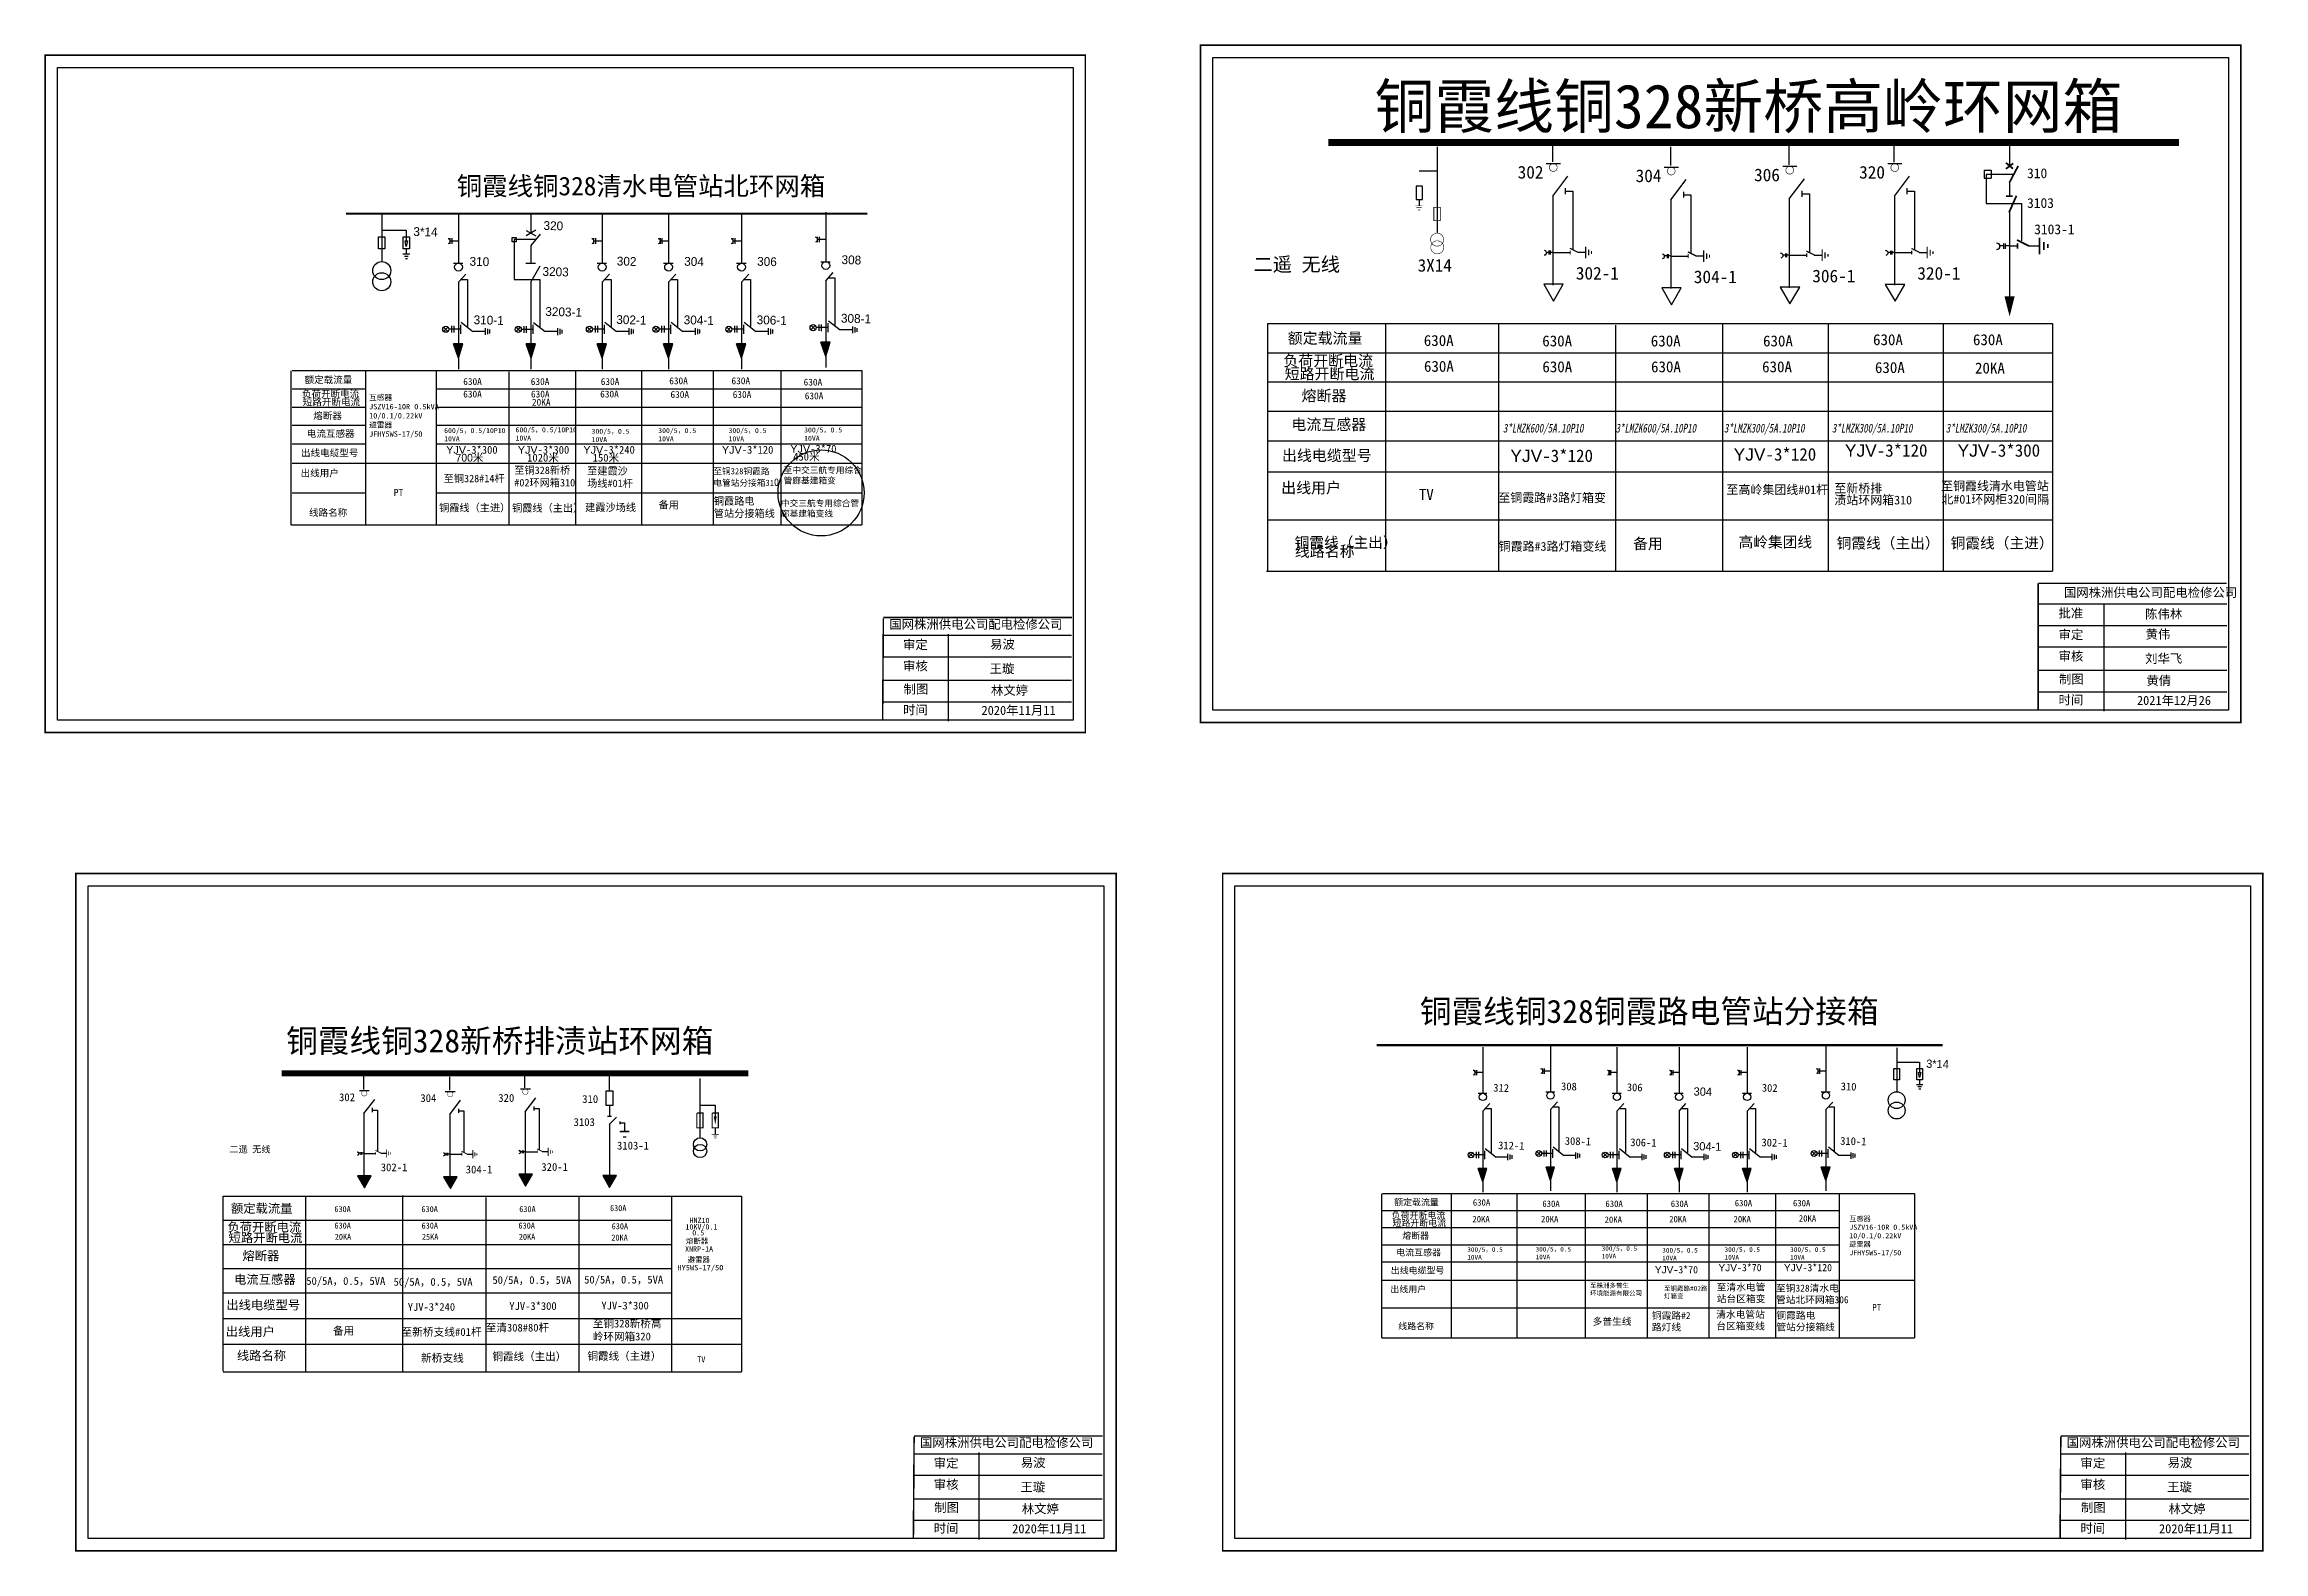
# Model space of a CAD drawing. Header units: millimetres. Extents: x 303 to 2980, y 702 to 2520.
import ezdxf

# ---------------------------------------------------------------- set-up
doc = ezdxf.new("R2010")
doc.units = ezdxf.units.MM
doc.layers.add('1', color=7, linetype='Continuous')
doc.layers.add('2', color=7, linetype='Continuous')
doc.styles.add('_txtstyle_12.00_0_0', font='simsun.ttc', dxfattribs={"height": 12})
doc.styles.add('_txtstyle_13.00_0_0', font='simsun.ttc', dxfattribs={"height": 13})
doc.styles.add('_txtstyle_15.00_0_0', font='simsun.ttc', dxfattribs={"height": 15})
doc.styles.add('_txtstyle_18.00_0_0', font='simsun.ttc', dxfattribs={"height": 18})
doc.styles.add('_txtstyle_18.71_0_0', font='simsun.ttc', dxfattribs={"height": 18.712021})
doc.styles.add('_txtstyle_1800.00_0_01800', font='simsun.ttc', dxfattribs={"height": 1800})
doc.styles.add('_txtstyle_20.00_0_0', font='simsun.ttc', dxfattribs={"height": 20})
doc.styles.add('HZ', font='', dxfattribs={"width": 0.75, "oblique": 9.998114})
doc.styles.add('hztxt_txtstyle_0.00_0_0', font='simkai.ttf')
doc.styles.add('hztxt_txtstyle_2.70_0_0', font='simkai.ttf', dxfattribs={"height": 2.7})
doc.styles.add('字体', font='simkai.ttf', dxfattribs={"height": 2.5})
doc.styles.add('宋体', font='simsun.ttc')
doc.styles.add('楷体_GB2312_txtstyle_12.00_0_0', font='simkai_0.ttf', dxfattribs={"height": 12})
doc.styles.add('楷体_GB2312_txtstyle_20.00_0_0', font='simkai_0.ttf', dxfattribs={"height": 20})
doc.styles.add('楷体_GB2312_txtstyle_2000.00_0_02000', font='simkai_0.ttf', dxfattribs={"height": 2000})
doc.styles.add('楷体_GB2312_txtstyle_45.00_0_0', font='simkai_0.ttf', dxfattribs={"height": 45})
doc.styles.add('楷体_GB2312_txtstyle_59.99_0_0', font='simkai_0.ttf', dxfattribs={"height": 59.994327})
doc.styles.add('黑体_txtstyle_20.00_0_0', font='simhei.ttf', dxfattribs={"height": 20})
doc.styles.get('HZ').set_extended_font_data('SimSun')

msp = doc.modelspace()

# ---------------------------------------------------------------- texts
at = {"color": 7, "style": 'HZ'}
for s, height, p in [('铜霞线铜328新桥高岭环网箱', 52.931, (1907.5, 2418.5)), ('铜霞线铜328新桥排渍站环网箱', 27.989, (594.7, 1303.7))]:
    msp.add_text(s, height=height, dxfattribs=at).set_placement(p)
at = {"color": 7}
for s, p in [('302', (2080.2, 2357.8, -0.7)), ('304', (2222.5, 2353.5, -1.4)), ('306', (2365.4, 2354.5, -0.7)), ('302-1', (2150.4, 2235.9, -0.7)), ('304-1', (2292.7, 2231.6, -1.4)), ('306-1', (2435.6, 2232.6, -0.7))]:
    msp.add_text(s, height=15.28, dxfattribs=at).set_placement(p)
at = {"color": 0}
for s, height, p in [('320', 15.28, (2492.1, 2357.7)), ('3X14', 15.14, (1959.6, 2245.5)), ('320-1', 15.28, (2562.3, 2235.8)), ('630A', 7.26, (652.9, 1111.1)), ('630A', 7.26, (653, 1091.2)), ('630A', 7.26, (757.9, 1111.1)), ('630A', 7.26, (758.1, 1091.2)), ('630A', 7.26, (875, 1091.2)), ('630A', 7.26, (875.9, 1111.1)), ('630A', 7.26, (985.4, 1112.3)), ('630A', 7.26, (987.4, 1090.4)), ('20KA', 7.26, (653.4, 1077.7)), ('25KA', 7.26, (758.5, 1077.7)), ('20KA', 7.26, (875.4, 1077.7)), ('20KA', 7.26, (987, 1076.7))]:
    msp.add_text(s, height=height, dxfattribs=at).set_placement(p)
for s, height, style, p in [('310', 11.91, '宋体', (2694.7, 2358.2)), ('3103', 11.91, '宋体', (2694.7, 2322.3)), ('3103-1', 11.91, '宋体', (2703.3, 2290.6)), ('额定载流量', 13.23, 'HZ', (1802.8, 2158.6)), ('630A', 13.23, 'HZ', (1967, 2155.8)), ('630A', 13.23, 'HZ', (2109.9, 2155.3)), ('630A', 13.23, 'HZ', (2240.8, 2155.3)), ('630A', 13.23, 'HZ', (2376.2, 2155.3)), ('630A', 13.23, 'HZ', (2508.9, 2156.8)), ('630A', 13.23, 'HZ', (2629.4, 2156.8)), ('负荷开断电流', 13.23, 'HZ', (1797.5, 2131.4)), ('额定载流量', 8.24, 'HZ', (616.9, 2110.9)), ('630A', 8.24, 'HZ', (808.3, 2108.8)), ('630A', 8.24, 'HZ', (889.8, 2108.8)), ('630A', 8.24, 'HZ', (974.2, 2108.8)), ('630A', 8.24, 'HZ', (1056.8, 2109.7)), ('630A', 8.24, 'HZ', (1131.9, 2109.7)), ('630A', 8.24, 'HZ', (1218.9, 2108.1)), ('短路开断电流', 13.23, 'HZ', (1799.2, 2115.7)), ('630A', 13.23, 'HZ', (1967.2, 2124.7)), ('630A', 13.23, 'HZ', (2110, 2124.1)), ('630A', 13.23, 'HZ', (2241.1, 2124.1)), ('630A', 13.23, 'HZ', (2375.1, 2124.1)), ('630A', 13.23, 'HZ', (2511.2, 2123.2)), ('20KA', 13.23, 'HZ', (2631.9, 2122.6)), ('负荷开断电流', 8.24, 'HZ', (613.7, 2093.9)), ('短路开断电流', 8.24, 'HZ', (614.7, 2084.1)), ('630A', 8.24, 'HZ', (808.3, 2093.7)), ('630A', 8.24, 'HZ', (890, 2093.7)), ('20KA', 8.24, 'HZ', (891.2, 2083.9)), ('630A', 8.24, 'HZ', (973.5, 2093.7)), ('630A', 8.24, 'HZ', (1058.3, 2093.2)), ('630A', 8.24, 'HZ', (1133.4, 2093.2)), ('630A', 8.24, 'HZ', (1220.3, 2091.5)), ('熔断器', 13.23, 'HZ', (1819.5, 2089.2)), ('熔断器', 8.24, 'HZ', (627.3, 2067.6)), ('电流互感器', 13.23, 'HZ', (1807.3, 2054.5)), ('电流互感器', 8.24, 'HZ', (619.7, 2046)), ('出线用户', 8.24, 'HZ', (612.1, 1998.4)), ('出线电缆型号', 8.24, 'HZ', (612.6, 2022.7)), ('出线电缆型号', 13.23, 'HZ', (1795.9, 2017.1)), ('出线用户', 13.23, 'HZ', (1795, 1978.2)), ('TV', 13.23, 'HZ', (1961, 1970.2)), ('至高岭集团线#01杆', 10.58, 'HZ', (2332.1, 1977.1)), ('至新桥排', 10.58, 'HZ', (2462.2, 1978.8)), ('至铜霞线清水电管站', 10.58, 'HZ', (2591, 1981.6)), ('线路名称', 8.24, 'HZ', (622.3, 1950.7)), ('至铜霞路#3路灯箱变', 10.58, 'HZ', (2056.9, 1967.4)), ('渍站环网箱310', 10.58, 'HZ', (2462.2, 1964.7)), ('北#01环网柜320间隔', 10.581, 'HZ', (2591.4, 1965.6)), ('线路名称', 13.23, 'HZ', (1811.4, 1901.6)), ('铜霞路#3路灯箱变线', 10.58, 'HZ', (2057.3, 1908.8)), ('额定载流量', 7.7, 'HZ', (1931.2, 1119.2)), ('630A', 7.7, 'HZ', (2026.2, 1118.9)), ('630A', 7.7, 'HZ', (2110, 1117.3)), ('630A', 7.7, 'HZ', (2186.1, 1117.3)), ('630A', 7.7, 'HZ', (2264.9, 1117.3)), ('630A', 7.7, 'HZ', (2342.1, 1118.1)), ('630A', 7.7, 'HZ', (2412.3, 1118.1)), ('负荷开断电流', 7.7, 'HZ', (1928.2, 1103.4)), ('短路开断电流', 7.7, 'HZ', (1929.2, 1094.2)), ('20KA', 7.7, 'HZ', (2025.6, 1098.8)), ('20KA', 7.7, 'HZ', (2108.4, 1098.8)), ('20KA', 7.7, 'HZ', (2185.1, 1098.2)), ('20KA', 7.7, 'HZ', (2263, 1098.8)), ('20KA', 7.7, 'HZ', (2340.6, 1098.8)), ('20KA', 7.7, 'HZ', (2419.4, 1099.7)), ('熔断器', 7.7, 'HZ', (1941, 1078.8)), ('出线电缆型号', 7.7, 'HZ', (1927.2, 1036.9)), ('电流互感器', 7.7, 'HZ', (1933.8, 1058.6)), ('出线用户', 7.7, 'HZ', (1926.7, 1014.2)), ('线路名称', 7.7, 'HZ', (1936.2, 969.7))]:
    msp.add_text(s, height=height, dxfattribs=dict(style=style)).set_placement(p)
at = {"color": 0, "linetype": 'Continuous', "style": '字体'}
for s, p in [('302', (658.5, 1244.9)), ('304', (756.6, 1243.9)), ('302-1', (708.8, 1160.4)), ('304-1', (811.3, 1157.8)), ('至新桥支线#01杆', (733.9, 961.8)), ('新桥支线', (757.4, 930.4))]:
    msp.add_text(s, height=9.45, dxfattribs=at).set_placement(p)
at = {"color": 7, "linetype": 'Continuous', "style": '字体'}
for s, p in [('320', (850.6, 1244.1)), ('310', (951.8, 1242.8)), ('3103', (941.4, 1215)), ('3103-1', (993.8, 1186.6)), ('320-1', (902.5, 1160.8))]:
    msp.add_text(s, height=9.45, dxfattribs=at).set_placement(p)
at = {"color": 0, "style": 'HZ'}
for s, height, p in [('负荷开断电流', 10.89, (523.8, 1087.7)), ('额定载流量', 10.89, (528.1, 1110.2)), ('HNZ10', 6.45, (1081.3, 1097.9)), ('短路开断电流', 10.89, (525.2, 1074.8)), ('10KV/0.1', 6.45, (1076.3, 1090.1)), ('熔断器', 6.45, (1076.9, 1072.9)), ('0.5', 6.45, (1084.6, 1083)), ('熔断器', 10.89, (541.9, 1053)), ('HY5WS-17/50', 6.446, (1066.7, 1040.9)), ('XNRP-1A', 6.45, (1075.9, 1063.4)), ('避雷器', 6.45, (1078.9, 1050.4)), ('电流互感器', 10.89, (531.8, 1024.5)), ('出线电缆型号', 10.89, (522.5, 993.7)), ('出线用户', 10.89, (521.8, 961.6)), ('线路名称', 10.89, (535.2, 932.7))]:
    msp.add_text(s, height=height, dxfattribs=at).set_placement(p)
at = {"color": 7, "attachment_point": 1}
for s, insert, char_height, width, style in [('铜霞线铜328清水电管站北环网箱', (800.5, 2360), 22.475, 2416.306, '楷体_GB2312_txtstyle_45.00_0_0'), ('{\\fSimSun|b0|i0|c134|p2;铜霞线铜}328{\\fSimSun|b0|i0|c134|p2;铜霞路电管站分接箱}', (1962.2, 1367.3), 27.989, 2257.075, '楷体_GB2312_txtstyle_59.99_0_0')]:
    msp.add_mtext(s, dxfattribs=dict(at, insert=insert, char_height=char_height, width=width, style=style))
at = {"attachment_point": 1}
for s, insert, char_height, width, rotation in [('{\\f\uffbfﾬￌﾣﾤ_GB2312|b0|i0|c134|p49;\\P\\H4x;320}', (905.4, 2310.9), 2.658, 1053.657, 358.5424), ('{\\f\uffbfﾬￌﾣﾤ_GB2312|b0|i0|c134|p49;\\P\\H4x;3*14}', (748.4, 2303.6), 2.658, 1053.657, 358.5424), ('{\\f\uffbfﾬￌﾣﾤ_GB2312|b0|i0|c134|p49;\\P\\H4x;310}', (816.2, 2267.7), 2.658, 1053.657, 358.5424), ('{\\f\uffbfﾬￌﾣﾤ_GB2312|b0|i0|c134|p49;\\P\\H4x;3203}', (904.2, 2255.5), 2.658, 1053.657, 358.5424), ('{\\f\uffbfﾬￌﾣﾤ_GB2312|b0|i0|c134|p49;\\P\\H4x;302}', (993.8, 2268), 2.658, 1053.657, 358.5424), ('{\\f\uffbfﾬￌﾣﾤ_GB2312|b0|i0|c134|p49;\\P\\H4x;304}', (1075.1, 2267.7), 2.658, 1053.657, 358.5424), ('{\\f\uffbfﾬￌﾣﾤ_GB2312|b0|i0|c134|p49;\\P\\H4x;306}', (1163.1, 2267.7), 2.658, 1053.657, 358.5424), ('{\\f\uffbfﾬￌﾣﾤ_GB2312|b0|i0|c134|p49;\\P\\H4x;308}', (1264.9, 2269.7), 2.658, 1053.657, 358.5424), ('{\\f\uffbfﾬￌﾣﾤ_GB2312|b0|i0|c134|p49;\\P\\H4x;3203-1}', (907.6, 2207.2), 2.658, 1053.657, 358.5424), ('{\\f\uffbfﾬￌﾣﾤ_GB2312|b0|i0|c134|p49;\\P\\H4x;310-1}', (821.1, 2197.2), 2.658, 1053.657, 358.5424), ('{\\f\uffbfﾬￌﾣﾤ_GB2312|b0|i0|c134|p49;\\P\\H4x;302-1}', (993.2, 2197.5), 2.658, 1053.657, 358.5424), ('{\\f\uffbfﾬￌﾣﾤ_GB2312|b0|i0|c134|p49;\\P\\H4x;304-1}', (1074.5, 2197.2), 2.658, 1053.657, 358.5424), ('{\\f\uffbfﾬￌﾣﾤ_GB2312|b0|i0|c134|p49;\\P\\H4x;306-1}', (1162.5, 2197.2), 2.658, 1053.657, 358.5424), ('{\\f\uffbfﾬￌﾣﾤ_GB2312|b0|i0|c134|p49;\\P\\H4x;308-1}', (1264.2, 2199.1), 2.658, 1053.657, 358.5424), ('{\\fArial|b0|i0|c0|p32;YJV\\fKaiTi_GB2312|b0|i0|c134|p49;-3*300}', (787.7, 2035.2), 9.345, 1074.766, 0.0687), ('{\\fArial|b0|i0|c0|p32;YJV\\fKaiTi_GB2312|b0|i0|c134|p49;-3*300}', (874.1, 2035.2), 9.345, 1074.766, 0.0687), ('{\\fArial|b0|i0|c0|p32;YJV\\fKaiTi_GB2312|b0|i0|c134|p49;-3*240}', (953.2, 2035.2), 9.345, 1074.766, 0.0687), ('{\\fArial|b0|i0|c0|p32;YJV\\fKaiTi_GB2312|b0|i0|c134|p49;-3*120}', (2474.9, 2037.2), 15, 1725.055, 0.0687), ('{\\fArial|b0|i0|c0|p32;YJV\\fKaiTi_GB2312|b0|i0|c134|p49;-3*120}', (2071.4, 2030.8), 15, 1725.055, 0.0687), ('{\\fArial|b0|i0|c0|p32;YJV\\fKaiTi_GB2312|b0|i0|c134|p49;-3*120}', (2340.7, 2032.5), 15, 1725.055, 0.0687), ('{\\fKaiTi_GB2312|b0|i0|c134|p49;高岭集团线}', (2346.7, 1925.8), 13, 1725.055, 0.0687), ('{\\f\uffbfﾬￌﾣﾤ_GB2312|b0|i0|c134|p49;\\P\\H4x;3*14}', (2573.3, 1299.3), 2.482, 984.223, 358.5424), ('{\\f\uffbfﾬￌﾣﾤ_GB2312|b0|i0|c134|p49;\\P\\H4x;304}', (2292.7, 1265.8), 2.482, 984.223, 358.5424), ('{\\f\uffbfﾬￌﾣﾤ_GB2312|b0|i0|c134|p49;\\P\\H4x;304-1}', (2292.2, 1199.9), 2.482, 984.223, 358.5424)]:
    msp.add_mtext(s, dxfattribs=dict(at, insert=insert, char_height=char_height, width=width, rotation=rotation))
at = {"color": 1, "attachment_point": 1}
for insert, char_height, width in [((1761.5, 2262.8), 17.013, 353.986), ((526.1, 1190.8), 7.937, 165.144)]:
    msp.add_mtext('{\\fSimSun|b0|i0|c134|p2;\\C256;二遥\\Ftxt|c134; \\fSimSun|b0|i0|c134|p2;无线}', dxfattribs=dict(at, insert=insert, char_height=char_height, width=width))
at = {"linetype": 'Continuous', "attachment_point": 1}
for s, insert, char_height, width, style in [('\\A1;{\\fSimSun|b0|i0|c134|p2;互感器\\PJSZV16-10R 0.5kVA\\P10/0.1/0.22kV\\P避雷器\\PJFHY5WS-17/50}', (694.8, 2097), 6.608, 121.843, 'hztxt_txtstyle_2.70_0_0'), ('{\\fSimSun|b0|i0|c134|p2;PT}', (724.5, 1983.4), 8.513, 66.234, 'hztxt_txtstyle_0.00_0_0'), ('\\A1;{\\fSimSun|b0|i0|c134|p2;互感器\\PJSZV16-10R 0.5kVA\\P10/0.1/0.22kV\\P避雷器\\PJFHY5WS-17/50}', (2480.2, 1106.3), 6.172, 113.813, 'hztxt_txtstyle_2.70_0_0'), ('{\\fSimSun|b0|i0|c134|p2;PT}', (2508, 1000.2), 7.952, 61.87, 'hztxt_txtstyle_0.00_0_0')]:
    msp.add_mtext(s, dxfattribs=dict(at, insert=insert, char_height=char_height, width=width, style=style))
at = {"char_height": 10.581, "width": 69.349, "attachment_point": 1, "style": 'HZ'}
for s, insert in [('3*LMZK600/5A.10P10', (2062.5, 2062)), ('3*LMZK600/5A.10P10', (2198.3, 2062)), ('3*LMZK300/5A.10P10', (2329.1, 2062)), ('3*LMZK300/5A.10P10', (2459.3, 2062)), ('3*LMZK300/5A.10P10', (2596.7, 2062))]:
    msp.add_mtext(s, dxfattribs=dict(at, insert=insert))
at = {"color": 7, "linetype": 'Continuous', "lineweight": 0, "ltscale": 8.705355, "attachment_point": 1, "style": '楷体_GB2312_txtstyle_12.00_0_0'}
for s, insert, char_height in [('600/5，0.5/10P10^J10VA', (785.3, 2056.8), 5.993), ('600/5，0.5/10P10^J10VA', (871.4, 2057.7), 5.993), ('300/5，0.5^J10VA', (963.1, 2055.9), 5.993), ('300/5，0.5^J10VA', (1043.5, 2056.8), 5.993), ('300/5，0.5^J10VA', (1128.3, 2056.8), 5.993), ('300/5，0.5^J10VA', (1219.5, 2057.5), 5.993), ('300/5，0.5^J10VA', (2019.4, 1068.8), 5.598), ('300/5，0.5^J10VA', (2101.8, 1069.2), 5.598), ('300/5，0.5^J10VA', (2181.5, 1070.1), 5.598), ('300/5，0.5^J10VA', (2254.6, 1067.9), 5.598), ('300/5，0.5^J10VA', (2329.7, 1068.7), 5.598), ('300/5，0.5^J10VA', (2408.9, 1068.7), 5.598)]:
    msp.add_mtext(s, dxfattribs=dict(at, insert=insert, char_height=char_height))
at = {"attachment_point": 1}
for s, insert, char_height, width, rotation, style in [('{\\fArial|b0|i0|c0|p32;YJV\\fKaiTi_GB2312|b0|i0|c134|p49;-3*120}', (1120.3, 2035.2), 9.345, 1074.766, 0.0687, '_txtstyle_18.71_0_0'), ('{\\fArial|b0|i0|c0|p32;YJV\\fKaiTi_GB2312|b0|i0|c134|p49;-3*70}', (1202.8, 2036.5), 9.345, 1074.766, 0.0687, '_txtstyle_18.71_0_0'), ('{\\fArial|b0|i0|c0|p32;YJV\\fKaiTi_GB2312|b0|i0|c134|p49;-3*300}', (2610.8, 2037.2), 15, 1725.055, 0.0687, '_txtstyle_15.00_0_0'), ('{\\f\uffbfﾬￌﾣﾤ_GB2312|b0|i0|c134|p49;700米}', (799.1, 2025.7), 9.345, 1074.766, 0.0687, '_txtstyle_18.71_0_0'), ('{\\fKaiTi_GB2312|b0|i0|c134|p49;1020米}', (885.4, 2025.7), 9.345, 1074.766, 0.0687, '_txtstyle_18.71_0_0'), ('{\\fKaiTi_GB2312|b0|i0|c134|p49;150米}', (964.5, 2025.7), 9.345, 1074.766, 0.0687, '_txtstyle_18.71_0_0'), ('{\\fKaiTi_GB2312|b0|i0|c134|p49;450米}', (1206.3, 2026.9), 9.345, 1074.766, 0.0687, '_txtstyle_18.71_0_0'), ('{\\fKaiTi_GB2312|b0|i0|c134|p49;铜霞线（主出）}', (1811.2, 1925.2), 13, 1725.055, 0.0687, '_txtstyle_13.00_0_0'), ('{\\fKaiTi_GB2312|b0|i0|c134|p49;备用}', (2219.6, 1923.9), 13, 1725.055, 0.0687, '_txtstyle_13.00_0_0'), ('{\\fKaiTi_GB2312|b0|i0|c134|p49;铜霞线（主出）}', (2465, 1924.5), 13, 1725.055, 0.0687, '_txtstyle_13.00_0_0'), ('{\\fKaiTi_GB2312|b0|i0|c134|p49;铜霞线（主进）}', (2602.5, 1924.6), 13, 1725.055, 0.0687, '_txtstyle_13.00_0_0'), ('312', (2050.9, 1265.8), 9.33, 984.223, 358.5424, '黑体_txtstyle_20.00_0_0'), ('308', (2132.7, 1267.6), 9.33, 984.223, 358.5424, '_txtstyle_20.00_0_0'), ('306', (2212, 1266.5), 9.33, 984.223, 358.5424, '_txtstyle_20.00_0_0'), ('302', (2374.9, 1265.8), 9.33, 984.223, 358.5424, '_txtstyle_20.00_0_0'), ('310', (2470, 1267.5), 9.33, 984.223, 358.5424, '_txtstyle_20.00_0_0'), ('312-1', (2056.8, 1196.4), 9.33, 984.223, 358.5424, '_txtstyle_20.00_0_0'), ('308-1', (2137.2, 1201.7), 9.33, 984.223, 358.5424, '_txtstyle_20.00_0_0'), ('306-1', (2216.2, 1200.1), 9.33, 984.223, 358.5424, '_txtstyle_20.00_0_0'), ('302-1', (2374.4, 1199.9), 9.33, 984.223, 358.5424, '_txtstyle_20.00_0_0'), ('310-1', (2469.4, 1201.7), 9.33, 984.223, 358.5424, '_txtstyle_20.00_0_0'), ('{\\fArial|b0|i0|c0|p32;YJV\\fKaiTi_GB2312|b0|i0|c134|p49;-3*70}', (2245.7, 1046), 8.73, 1003.941, 0.0687, '_txtstyle_18.71_0_0'), ('{\\fArial|b0|i0|c0|p32;YJV\\fKaiTi_GB2312|b0|i0|c134|p49;-3*70}', (2322.4, 1048.5), 8.73, 1003.941, 0.0687, '_txtstyle_18.71_0_0'), ('{\\fArial|b0|i0|c0|p32;YJV\\fKaiTi_GB2312|b0|i0|c134|p49;-3*120}', (2401.4, 1048.5), 8.73, 1003.941, 0.0687, '_txtstyle_18.71_0_0')]:
    msp.add_mtext(s, dxfattribs=dict(at, insert=insert, char_height=char_height, width=width, rotation=rotation, style=style))
at = {"color": 7, "linetype": 'Continuous', "lineweight": 0, "ltscale": 6.720439, "attachment_point": 1}
for s, insert, char_height, style in [('至铜328新桥^J#02环网箱310', (869.9, 2010.4), 8.99, '_txtstyle_1800.00_0_01800'), ('至铜328#14杆', (784.7, 2000.5), 8.99, '_txtstyle_1800.00_0_01800'), ('铜霞线（主进）', (779.2, 1965.2), 8.99, '_txtstyle_1800.00_0_01800'), ('铜霞线（主出）', (867.2, 1964.9), 8.99, '_txtstyle_18.00_0_0'), ('至株洲多普生^J环境能源有限公司', (2167.5, 1025.4), 5.598, '_txtstyle_12.00_0_0'), ('多普生线', (2170.6, 983.4), 8.4, '_txtstyle_18.00_0_0')]:
    msp.add_mtext(s, dxfattribs=dict(at, insert=insert, char_height=char_height, style=style))
at = {"color": 7, "linetype": 'Continuous', "lineweight": 0, "ltscale": 11.200732, "attachment_point": 1}
for s, insert, char_height, style in [('至建霞沙^J场线#01杆', (957.8, 2009.6), 8.99, '_txtstyle_18.00_0_0'), ('{\\fSimSun|b0|i0|c134|p2;\\H0.8333x;至铜\\Fsimsun.ttc|c134;328\\fSimSun|b0|i0|c134|p2;铜霞路\\Fsimsun.ttc|c134;^J\\fSimSun|b0|i0|c134|p2;电管站分接箱\\Fsimsun.ttc|c134;31}0', (1110, 2008.5), 8.9899, '_txtstyle_1800.00_0_01800'), ('建霞沙场线', (955.4, 1965.6), 8.99, '_txtstyle_18.00_0_0'), ('备用', (1044, 1968.7), 8.99, '_txtstyle_1800.00_0_01800'), ('{\\fSimSun|b0|i0|c134|p2;铜霞路电}^J{\\fSimSun|b0|i0|c134|p2;管站分接箱线}', (1110.6, 1973.3), 8.99, '_txtstyle_18.00_0_0'), ('至清水电管^J站台区箱变', (2320.3, 1024.8), 8.397, '_txtstyle_18.00_0_0'), ('至铜328清水电^J管站北环网箱306', (2391.8, 1023.6), 8.397, '_txtstyle_18.00_0_0'), ('清水电管站^J台区箱变线', (2319.7, 991.8), 8.397, '_txtstyle_18.00_0_0'), ('{\\fSimSun|b0|i0|c134|p2;铜霞路电}^J{\\fSimSun|b0|i0|c134|p2;管站分接箱线}', (2392.3, 990.7), 8.397, '_txtstyle_18.00_0_0')]:
    msp.add_mtext(s, dxfattribs=dict(at, insert=insert, char_height=char_height, style=style))
for s, insert, char_height, width, style in [('{\\fSimSun|b0|i0|c134|p2;至中交三航专用综合管廊基建箱变}', (1194.8, 2009.8), 7.492, 103.878, '_txtstyle_1800.00_0_01800'), ('{\\fSimSun|b0|i0|c134|p2;中交三航专用综合管廊基建箱变线}', (1191.5, 1969.9), 7.492, 103.878, '_txtstyle_1800.00_0_01800'), ('{\\fSimSun|b0|i0|c134|p2;至铜霞路}#02{\\fSimSun|b0|i0|c134|p2;路灯箱变}', (2256.8, 1021.8), 5.598, 46.853, '_txtstyle_12.00_0_0'), ('{\\fSimSun|b0|i0|c134|p2;铜霞路#2路灯线}', (2242.1, 990.5), 8.397, 54.478, '_txtstyle_18.00_0_0')]:
    msp.add_mtext(s, dxfattribs=dict(at, insert=insert, char_height=char_height, width=width, style=style))
at = {"color": 7, "linetype": 'Continuous', "attachment_point": 1, "style": '字体'}
for s, insert, char_height, width in [('国网株洲供电公司配电检修公司', (2739.2, 1864), 10.944, 299.201), ('国网株洲供电公司配电检修公司', (1322.2, 1825.6), 10.944, 299.201), ('{\\fKaiTi_GB2312|b0|i0|c134|p49;批准}', (2732.6, 1839.1), 10.944, 85.588), ('陈伟林', (2837.1, 1838), 10.94, 85.588), ('\\f\uffbfﾬￌﾣﾤ_GB2312|b0|i0|c134|p49;审定', (1338.8, 1801.1), 10.944, 85.588), ('易波', (1443.9, 1801.6), 10.94, 85.588), ('\\f\uffbfﾬￌﾣﾤ_GB2312|b0|i0|c134|p49;审定', (2732.6, 1813.1), 10.944, 85.588), ('黄伟', (2837.6, 1813.6), 10.94, 85.588), ('\\f\uffbfﾬￌﾣﾤ_GB2312|b0|i0|c134|p49;审核', (1338.8, 1775.3), 10.944, 85.588), ('王璇', (1443.3, 1772.2), 10.94, 85.588), ('\\f\uffbfﾬￌﾣﾤ_GB2312|b0|i0|c134|p49;审核', (2732.6, 1787.3), 10.944, 85.588), ('刘华飞', (2837.1, 1784.3), 10.94, 85.588), ('\\f\uffbfﾬￌﾣﾤ_GB2312|b0|i0|c134|p49;制图', (1339.4, 1747.5), 10.944, 85.588), ('林文婷', (1444.9, 1745.9), 10.94, 85.588), ('\\f\uffbfﾬￌﾣﾤ_GB2312|b0|i0|c134|p49;制图', (2733.2, 1759.5), 10.944, 85.588), ('黄倩', (2838.7, 1757.9), 10.94, 85.588), ('\\f\uffbfﾬￌﾣﾤ_GB2312|b0|i0|c134|p49;时间', (1338.8, 1722.4), 10.944, 85.588), ('2020年11月11', (1433.5, 1721.8), 10.94, 99.193), ('\\f\uffbfﾬￌﾣﾤ_GB2312|b0|i0|c134|p49;时间', (2732.6, 1734.4), 10.944, 85.588), ('2021年12月26', (2827.2, 1733.8), 10.94, 103.807), ('国网株洲供电公司配电检修公司', (1359.3, 838.5), 10.944, 299.201), ('国网株洲供电公司配电检修公司', (2742.5, 838.5), 10.944, 299.201), ('\\f\uffbfﾬￌﾣﾤ_GB2312|b0|i0|c134|p49;审定', (1375.9, 813.9), 10.944, 85.588), ('易波', (1480.9, 814.5), 10.94, 85.588), ('\\f\uffbfﾬￌﾣﾤ_GB2312|b0|i0|c134|p49;审定', (2759.1, 813.9), 10.944, 85.588), ('易波', (2864.2, 814.5), 10.94, 85.588), ('\\f\uffbfﾬￌﾣﾤ_GB2312|b0|i0|c134|p49;审核', (1375.9, 788.2), 10.944, 85.588), ('王璇', (1480.4, 785.1), 10.94, 85.588), ('\\f\uffbfﾬￌﾣﾤ_GB2312|b0|i0|c134|p49;审核', (2759.1, 788.2), 10.944, 85.588), ('王璇', (2863.6, 785.1), 10.94, 85.588), ('\\f\uffbfﾬￌﾣﾤ_GB2312|b0|i0|c134|p49;制图', (1376.5, 760.4), 10.944, 85.588), ('林文婷', (1482, 758.8), 10.94, 85.588), ('\\f\uffbfﾬￌﾣﾤ_GB2312|b0|i0|c134|p49;制图', (2759.7, 760.4), 10.944, 85.588), ('林文婷', (2865.2, 758.8), 10.94, 85.588), ('\\f\uffbfﾬￌﾣﾤ_GB2312|b0|i0|c134|p49;时间', (1375.9, 735.3), 10.944, 85.588), ('2020年11月11', (1470.5, 734.7), 10.94, 99.193), ('\\f\uffbfﾬￌﾣﾤ_GB2312|b0|i0|c134|p49;时间', (2759.1, 735.3), 10.944, 85.588), ('2020年11月11', (2853.8, 734.7), 10.94, 99.193)]:
    msp.add_mtext(s, dxfattribs=dict(at, insert=insert, char_height=char_height, width=width))
at = {"color": 7, "linetype": 'Continuous', "lineweight": 0, "ltscale": 11.188567, "char_height": 9.331, "attachment_point": 1, "style": '楷体_GB2312_txtstyle_2000.00_0_02000'}
for s, insert in [('50/5A，0.5，5VA', (619, 1032.7)), ('50/5A{\\fSimSun|b0|i0|c134|p2;，}0.5{\\fSimSun|b0|i0|c134|p2;，}5VA', (724.3, 1031.6)), ('50/5A，0.5，5VA', (843.5, 1033.8)), ('50/5A，0.5，5VA', (954.2, 1034.3))]:
    msp.add_mtext(s, dxfattribs=dict(at, insert=insert))
at = {"color": 7, "linetype": 'Continuous', "lineweight": 0, "ltscale": 11.505142, "char_height": 9.33, "attachment_point": 1, "style": '楷体_GB2312_txtstyle_2000.00_0_02000'}
for s, insert in [('YJV-3*240', (741.4, 1001.4)), ('YJV-3*300', (863.9, 1002.5)), ('YJV-3*300', (975, 1003))]:
    msp.add_mtext(s, dxfattribs=dict(at, insert=insert))
at = {"color": 7, "linetype": 'Continuous', "lineweight": 0, "ltscale": 12.425553, "attachment_point": 1}
for s, insert, char_height, style in [('备用', (651.3, 972.6), 9.33, '楷体_GB2312_txtstyle_2000.00_0_02000'), ('{\\fSimSun|b0|i0|c134|p2;铜霞线（主进）}', (958.1, 942.1), 9.331, '楷体_GB2312_txtstyle_20.00_0_0')]:
    msp.add_mtext(s, dxfattribs=dict(at, insert=insert, char_height=char_height, style=style))
at = {"color": 7, "linetype": 'Continuous', "lineweight": 0, "ltscale": 12.425553, "char_height": 9.331, "attachment_point": 1}
for s, insert, width, style in [('{\\fSimSun|b0|i0|c134|p2;至清}308#80{\\fSimSun|b0|i0|c134|p2;杆}', (835.6, 976.4), 102.146, '楷体_GB2312_txtstyle_2000.00_0_02000'), ('{\\fSimSun|b0|i0|c134|p2;至铜328新桥高岭环网箱320}', (964.7, 981.3), 94.491, '楷体_GB2312_txtstyle_2000.00_0_02000'), ('{\\fSimSun|b0|i0|c134|p2;铜霞线（主出）}', (843.5, 941.6), 109.063, '楷体_GB2312_txtstyle_20.00_0_0')]:
    msp.add_mtext(s, dxfattribs=dict(at, insert=insert, width=width, style=style))
at = {"layer": '1', "color": 0}
msp.add_text('TV', height=7.16, dxfattribs=at).set_placement((1090.6, 929.8))

# ---------------------------------------------------------------- blocks, each defined once
blk = doc.blocks.new('JD')
for points in [[(-2, 0.2), (-2, -0.2), (2, 0.2), (2, -0.2)], [(1, -1.2), (1, -0.8), (-1, -1.2), (-1, -0.8)], [(-0.5, -1.8), (-0.5, -2.2), (0.5, -1.8), (0.5, -2.2)]]:
    blk.add_trace(points)

# ---------------------------------------------------------------- hatches: boundary and pattern name
h = msp.add_hatch(color=256)
h.paths.add_polyline_path([(802.6, 2158.4), (796.7, 2158.4), (802.6, 2141.1)])
h.paths.add_polyline_path([(807.8, 2158.4), (802.6, 2158.4), (802.6, 2141.1)])
h = msp.add_hatch(color=256)
h.paths.add_polyline_path([(890.3, 2158.4), (884.4, 2158.4), (890.3, 2141.1)])
h.paths.add_polyline_path([(895.5, 2158.4), (890.3, 2158.4), (890.3, 2141.1)])
h = msp.add_hatch(color=256)
h.paths.add_polyline_path([(975.9, 2158.4), (970, 2158.4), (975.9, 2141.1)])
h.paths.add_polyline_path([(981.1, 2158.4), (975.9, 2158.4), (975.9, 2141.1)])
h = msp.add_hatch(color=256)
h.paths.add_polyline_path([(1056, 2158.4), (1050, 2158.4), (1056, 2141.1)])
h.paths.add_polyline_path([(1061.2, 2158.4), (1056, 2158.4), (1056, 2141.1)])
h = msp.add_hatch(color=256)
h.paths.add_polyline_path([(1144, 2158.4), (1138, 2158.4), (1144, 2141.1)])
h.paths.add_polyline_path([(1149.2, 2158.4), (1144, 2158.4), (1144, 2141.1)])
h = msp.add_hatch(color=256)
h.paths.add_polyline_path([(1245.7, 2160.3), (1239.8, 2160.3), (1245.7, 2143)])
h.paths.add_polyline_path([(1251, 2160.3), (1245.7, 2160.3), (1245.7, 2143)])
for points in [[(689.2, 1140.4), (697.4, 1154.8), (680.9, 1154.8)], [(792.8, 1139.5), (801.1, 1153.8), (784.5, 1153.8)], [(883.5, 1142.4), (891.7, 1156.8), (875.2, 1156.8)], [(984.9, 1140.9), (993.2, 1155.2), (976.6, 1155.2)]]:
    msp.add_hatch(color=0).paths.add_polyline_path(points)
h = msp.add_hatch(color=256)
h.paths.add_polyline_path([(2038.2, 1163.6), (2032.6, 1163.6), (2038.2, 1147.5)])
h.paths.add_polyline_path([(2043.1, 1163.6), (2038.2, 1163.6), (2038.2, 1147.5)])
h = msp.add_hatch(color=256)
h.paths.add_polyline_path([(2119.9, 1165.4), (2114.4, 1165.4), (2119.9, 1149.3)])
h.paths.add_polyline_path([(2124.8, 1165.4), (2119.9, 1165.4), (2119.9, 1149.3)])
h = msp.add_hatch(color=256)
h.paths.add_polyline_path([(2200, 1163.6), (2194.5, 1163.6), (2200, 1147.5)])
h.paths.add_polyline_path([(2205, 1163.6), (2200, 1163.6), (2200, 1147.5)])
h = msp.add_hatch(color=256)
h.paths.add_polyline_path([(2274.9, 1163.6), (2269.3, 1163.6), (2274.9, 1147.5)])
h.paths.add_polyline_path([(2279.8, 1163.6), (2274.9, 1163.6), (2274.9, 1147.5)])
h = msp.add_hatch(color=256)
h.paths.add_polyline_path([(2357, 1163.6), (2351.5, 1163.6), (2357, 1147.5)])
h.paths.add_polyline_path([(2362, 1163.6), (2357, 1163.6), (2357, 1147.5)])
h = msp.add_hatch(color=256)
h.paths.add_polyline_path([(2452.1, 1165.4), (2446.5, 1165.4), (2452.1, 1149.3)])
h.paths.add_polyline_path([(2457, 1165.4), (2452.1, 1165.4), (2452.1, 1149.3)])

# ---------------------------------------------------------------- linework, layer by layer
for p, q in [((1983, 2396.2), (1983, 2292)), ((2673.3, 2399.1), (2673.3, 2372.7)), ((1961.4, 2367.1), (1983, 2367)), ((2114.8, 2375.8, -0.7), (2131.8, 2375.8, -0.7)), ((2257.1, 2371.5, -1.4), (2274.1, 2371.5, -1.4)), ((2400, 2372.5, -0.7), (2417, 2372.5, -0.7)), ((2526.7, 2375.8), (2543.7, 2375.8)), ((2642.8, 2367.7), (2651.4, 2367.7)), ((2642.8, 2367.7), (2642.8, 2358.2)), ((2642.8, 2358.2), (2651.4, 2358.2)), ((2645.5, 2362.8), (2645.5, 2327.6)), ((2677.6, 2362.8), (2645.5, 2362.8)), ((2651.4, 2367.7), (2651.4, 2358.2)), ((1961.4, 2332.5), (1961.4, 2324.8)), ((2137.7, 2346.1, -0.7), (2137.7, 2339.1, -0.7)), ((2137.9, 2342.5, -0.7), (2146.9, 2342.5, -0.7)), ((2146.9, 2342.5, -0.7), (2146.9, 2271.8, -0.7)), ((2280.1, 2341.8, -1.4), (2280.1, 2334.8, -1.4)), ((2280.2, 2338.2, -1.4), (2289.2, 2338.2, -1.4)), ((2289.2, 2338.2, -1.4), (2289.2, 2267.5, -1.4)), ((2422.9, 2342.8, -0.7), (2422.9, 2335.8, -0.7)), ((2423.1, 2339.2, -0.7), (2432.1, 2339.2, -0.7)), ((2432.1, 2339.2, -0.7), (2432.1, 2268.5, -0.7)), ((2549.7, 2346), (2549.7, 2339)), ((2549.8, 2342.4), (2558.8, 2342.4)), ((2558.8, 2342.4), (2558.8, 2271.7)), ((2673.3, 2353.2), (2673.3, 2337.2)), ((802.6, 2315.3), (802.6, 2255.5)), ((889.9, 2315.3), (889.9, 2292.1)), ((975.9, 2315.3), (975.9, 2255.5)), ((1056, 2315.3), (1056, 2255.5)), ((1144, 2315.3), (1144, 2255.5)), ((1245.7, 2317.2), (1245.7, 2257.4)), ((2645.5, 2327.6), (2687.8, 2327.6)), ((2673.3, 2319.4), (2673.3, 2214.8)), ((2687.8, 2327.6), (2687.8, 2282.6)), ((792.7, 2279), (792.7, 2285.7)), ((802.6, 2282.3), (792.7, 2282.3)), ((794.9, 2279), (794.9, 2285.7)), ((966, 2279), (966, 2285.7)), ((975.9, 2282.3), (966, 2282.3)), ((968.2, 2279), (968.2, 2285.7)), ((1046.1, 2279), (1046.1, 2285.7)), ((1056, 2282.3), (1046.1, 2282.3)), ((1048.3, 2279), (1048.3, 2285.7)), ((1134.1, 2279), (1134.1, 2285.7)), ((1144, 2282.3), (1134.1, 2282.3)), ((1136.2, 2279), (1136.2, 2285.7)), ((1235.8, 2280.9), (1235.8, 2287.6)), ((1245.7, 2284.2), (1235.8, 2284.2)), ((1238, 2280.9), (1238, 2287.6)), ((2673.3, 2276.5), (2683.2, 2276.5)), ((2696.1, 2276.8), (2709.6, 2276.8)), ((796.5, 2255.5), (808, 2255.5)), ((883.8, 2255.5), (895.4, 2255.5)), ((889.9, 2232.6), (901, 2252.3)), ((969.8, 2255.5), (981.3, 2255.5)), ((1049.8, 2255.5), (1061.4, 2255.5)), ((1137.8, 2255.5), (1149.4, 2255.5)), ((1239.6, 2257.4), (1251.1, 2257.4)), ((2123.1, 2268.6, -0.7), (2143.6, 2268.6, -0.7)), ((2152.7, 2268.8, -0.7), (2162.1, 2268.8, -0.7)), ((2265.4, 2264.3, -1.4), (2285.9, 2264.3, -1.4)), ((2295, 2264.5, -1.4), (2304.4, 2264.5, -1.4)), ((2408.3, 2265.3, -0.7), (2428.8, 2265.3, -0.7)), ((2437.9, 2265.5, -0.7), (2447.3, 2265.5, -0.7)), ((2535, 2268.5), (2555.5, 2268.5)), ((2564.6, 2268.7), (2574, 2268.7)), ((802.6, 2232.6), (811.5, 2242.5)), ((802.6, 2232.6), (802.6, 2127.8)), ((805.7, 2236), (813.3, 2236)), ((813.3, 2236), (813.3, 2179.2)), ((869.6, 2236), (900.7, 2236)), ((889.9, 2232.6), (889.9, 2127.8)), ((900.7, 2236), (900.7, 2179)), ((975.9, 2232.6), (984.8, 2242.5)), ((975.9, 2232.6), (975.9, 2127.8)), ((979, 2236), (986.6, 2236)), ((986.6, 2236), (986.6, 2179.2)), ((1056, 2232.6), (1064.9, 2242.5)), ((1056, 2232.6), (1056, 2127.8)), ((1059, 2236), (1066.7, 2236)), ((1066.7, 2236), (1066.7, 2179.2)), ((1144, 2232.6), (1152.9, 2242.5)), ((1144, 2232.6), (1144, 2127.8)), ((1147, 2236), (1154.7, 2236)), ((1154.7, 2236), (1154.7, 2179.2)), ((1245.7, 2234.5), (1254.7, 2244.4)), ((1245.7, 2234.5), (1245.7, 2129.7)), ((1248.8, 2237.9), (1256.4, 2237.9)), ((1256.4, 2237.9), (1256.4, 2181.1)), ((789.9, 2173.3), (784.7, 2178.6)), ((784.7, 2173.3), (789.9, 2178.6)), ((804.9, 2176), (791, 2176)), ((794.4, 2172), (794.4, 2180)), ((797.5, 2171.9), (797.5, 2180)), ((804.9, 2181.4), (804.9, 2170.5)), ((805.8, 2184.4), (819.7, 2173.3)), ((835.1, 2173.3), (819.7, 2173.3)), ((835.1, 2169.2), (835.1, 2177.4)), ((837.9, 2170), (837.9, 2176.5)), ((840.3, 2170.9), (840.3, 2175.5)), ((872.1, 2173.1), (877.3, 2178.4)), ((877.3, 2173.1), (872.1, 2178.4)), ((892.3, 2175.8), (878.4, 2175.8)), ((881.8, 2171.7), (881.8, 2179.8)), ((884.8, 2171.7), (884.8, 2179.8)), ((892.3, 2181.2), (892.3, 2170.3)), ((893.1, 2184.2), (907.1, 2173.1)), ((922.4, 2173.1), (907.1, 2173.1)), ((922.4, 2169), (922.4, 2177.2)), ((925.2, 2169.8), (925.2, 2176.3)), ((927.7, 2170.7), (927.7, 2175.3)), ((958, 2173.3), (963.2, 2178.6)), ((963.2, 2173.3), (958, 2178.6)), ((978.2, 2176), (964.3, 2176)), ((967.7, 2172), (967.7, 2180)), ((970.8, 2171.9), (970.8, 2180)), ((978.2, 2181.4), (978.2, 2170.5)), ((979.1, 2184.4), (993.1, 2173.3)), ((1008.4, 2173.3), (993.1, 2173.3)), ((1008.4, 2169.2), (1008.4, 2177.4)), ((1011.2, 2170), (1011.2, 2176.5)), ((1013.6, 2170.9), (1013.6, 2175.5)), ((1043.3, 2173.3), (1038.1, 2178.6)), ((1038.1, 2173.3), (1043.3, 2178.6)), ((1058.3, 2176), (1044.4, 2176)), ((1047.8, 2172), (1047.8, 2180)), ((1050.9, 2171.9), (1050.9, 2180)), ((1058.3, 2181.4), (1058.3, 2170.5)), ((1059.2, 2184.4), (1073.1, 2173.3)), ((1088.5, 2173.3), (1073.1, 2173.3)), ((1088.5, 2169.2), (1088.5, 2177.4)), ((1091.3, 2170), (1091.3, 2176.5)), ((1093.7, 2170.9), (1093.7, 2175.5)), ((1126.1, 2173.3), (1131.3, 2178.6)), ((1131.3, 2173.3), (1126.1, 2178.6)), ((1146.3, 2176), (1132.4, 2176)), ((1135.8, 2172), (1135.8, 2180)), ((1138.9, 2171.9), (1138.9, 2180)), ((1146.3, 2181.4), (1146.3, 2170.5)), ((1147.2, 2184.4), (1161.1, 2173.3)), ((1176.5, 2173.3), (1161.1, 2173.3)), ((1176.5, 2169.2), (1176.5, 2177.4)), ((1179.3, 2170), (1179.3, 2176.5)), ((1181.7, 2170.9), (1181.7, 2175.5)), ((1227.8, 2175.3), (1233, 2180.5)), ((1233.1, 2175.3), (1227.9, 2180.5)), ((1248, 2177.9), (1234.1, 2177.9)), ((1237.5, 2173.9), (1237.5, 2181.9)), ((1240.6, 2173.8), (1240.6, 2181.9)), ((1248, 2183.3), (1248, 2172.4)), ((1248.9, 2186.3), (1262.9, 2175.2)), ((1278.2, 2175.2), (1262.9, 2175.2)), ((1278.2, 2171.1), (1278.2, 2179.3)), ((1281, 2171.9), (1281, 2178.4)), ((1283.4, 2172.8), (1283.4, 2177.4)), ((1778.5, 2183), (1778.5, 1884.2)), ((1920.8, 2183), (1920.8, 1884.2)), ((2057.3, 2183), (2057.3, 1884.2)), ((2198.4, 2181.1), (2198.4, 1884.2)), ((2327.2, 2182.2), (2327.2, 1884.2)), ((2454.9, 2182.2), (2454.9, 1884.2)), ((2593.5, 2182.2), (2593.5, 1884.2)), ((2725.2, 2183.1), (2725.2, 1884.2)), ((802.6, 2141.1), (796.7, 2158.4)), ((807.8, 2158.4), (796.7, 2158.4)), ((802.6, 2141.1), (807.8, 2158.4)), ((895.5, 2158.4), (884.4, 2158.4)), ((890.3, 2141.1), (884.4, 2158.4)), ((890.3, 2141.1), (895.5, 2158.4)), ((975.9, 2141.1), (970, 2158.4)), ((981.1, 2158.4), (970, 2158.4)), ((975.9, 2141.1), (981.1, 2158.4)), ((1056, 2141.1), (1050, 2158.4)), ((1061.2, 2158.4), (1050, 2158.4)), ((1056, 2141.1), (1061.2, 2158.4)), ((1149.2, 2158.4), (1138, 2158.4)), ((1144, 2141.1), (1138, 2158.4)), ((1144, 2141.1), (1149.2, 2158.4)), ((1251, 2160.3), (1239.8, 2160.3)), ((1245.7, 2143), (1239.8, 2160.3)), ((1245.7, 2143), (1251, 2160.3)), ((1778.5, 2147.7), (2593.5, 2147.7)), ((2593.5, 2147.7), (2725.2, 2147.7)), ((600.5, 2125.8), (600.5, 1939.7)), ((690.5, 2126.1), (690.5, 1939.9)), ((775.5, 2126.1), (775.5, 1939.9)), ((863.4, 2124.8), (863.4, 1939.9)), ((943.6, 2125.5), (943.6, 1939.9)), ((1023.2, 2125.6), (1023.2, 1939.9)), ((1109.6, 2125.6), (1109.6, 1939.9)), ((1191.6, 2126.1), (1191.6, 1939.9)), ((1289.1, 2126.1), (1289.1, 1939.9)), ((601.8, 2104.1), (690.5, 2104.1)), ((1109.6, 2104.1), (1289.1, 2104.1)), ((2119.9, 1311.9), (2119.9, 1256.2)), ((2452.1, 1311.9), (2452.1, 1256.1)), ((2038.2, 1310.1), (2038.2, 1254.4)), ((2200, 1310.1), (2200, 1254.4)), ((2274.9, 1310.1), (2274.9, 1254.4)), ((2357, 1310.1), (2357, 1254.4)), ((2028.9, 1276.2), (2028.9, 1282.5)), ((2038.2, 1279.4), (2028.9, 1279.4)), ((2031, 1276.2), (2031, 1282.5)), ((2110.7, 1278), (2110.7, 1284.3)), ((2119.9, 1281.2), (2110.7, 1281.2)), ((2112.7, 1278), (2112.7, 1284.3)), ((2190.8, 1276.2), (2190.8, 1282.5)), ((2200, 1279.4), (2190.8, 1279.4)), ((2192.8, 1276.2), (2192.8, 1282.5)), ((2265.6, 1276.2), (2265.6, 1282.5)), ((2274.9, 1279.4), (2265.6, 1279.4)), ((2267.6, 1276.2), (2267.6, 1282.5)), ((2347.8, 1276.2), (2347.8, 1282.5)), ((2357, 1279.4), (2347.8, 1279.4)), ((2349.8, 1276.2), (2349.8, 1282.5)), ((2442.9, 1278), (2442.9, 1284.3)), ((2452.1, 1281.2), (2442.9, 1281.2)), ((2444.9, 1278), (2444.9, 1284.3)), ((2032.4, 1254.4), (2043.2, 1254.4)), ((2038.2, 1232.9), (2046.5, 1242.2)), ((2038.2, 1232.9), (2038.2, 1135.1)), ((2041, 1236.1), (2048.2, 1236.1)), ((2048.2, 1236.1), (2048.2, 1183)), ((2114.2, 1256.2), (2124.9, 1256.2)), ((2119.9, 1234.7), (2128.3, 1244)), ((2119.9, 1234.7), (2119.9, 1136.9)), ((2122.8, 1237.9), (2129.9, 1237.9)), ((2129.9, 1237.9), (2129.9, 1184.8)), ((2194.3, 1254.4), (2205.1, 1254.4)), ((2200, 1232.9), (2208.4, 1242.2)), ((2200, 1232.9), (2200, 1135.1)), ((2202.9, 1236.1), (2210.1, 1236.1)), ((2210.1, 1236.1), (2210.1, 1183)), ((2269.1, 1254.4), (2279.9, 1254.4)), ((2274.9, 1232.9), (2283.2, 1242.2)), ((2274.9, 1232.9), (2274.9, 1135.1)), ((2277.7, 1236.1), (2284.9, 1236.1)), ((2284.9, 1236.1), (2284.9, 1183)), ((2351.3, 1254.4), (2362.1, 1254.4)), ((2357, 1232.9), (2365.4, 1242.2)), ((2357, 1232.9), (2357, 1135.1)), ((2359.9, 1236.1), (2367.1, 1236.1)), ((2367.1, 1236.1), (2367.1, 1183)), ((2446.4, 1256.1), (2457.1, 1256.1)), ((2452.1, 1234.7), (2460.4, 1243.9)), ((2452.1, 1234.7), (2452.1, 1136.8)), ((2455, 1237.9), (2462.1, 1237.9)), ((2462.1, 1237.9), (2462.1, 1184.8)), ((2026.4, 1177.6), (2021.5, 1182.5)), ((2021.5, 1177.6), (2026.3, 1182.5)), ((2040.3, 1180), (2027.4, 1180)), ((2030.5, 1176.3), (2030.5, 1183.8)), ((2033.4, 1176.2), (2033.4, 1183.8)), ((2040.3, 1185.1), (2040.3, 1174.9)), ((2041.1, 1187.9), (2054.2, 1177.5)), ((2068.5, 1173.7), (2068.5, 1181.3)), ((2071.1, 1174.5), (2071.1, 1180.5)), ((2073.4, 1175.3), (2073.4, 1179.6)), ((2103.2, 1179.4), (2108.1, 1184.3)), ((2108.1, 1179.4), (2103.2, 1184.3)), ((2122.1, 1181.8), (2109.1, 1181.8)), ((2112.3, 1178.1), (2112.3, 1185.6)), ((2115.1, 1178), (2115.1, 1185.6)), ((2122.1, 1186.9), (2122.1, 1176.7)), ((2122.9, 1189.7), (2135.9, 1179.3)), ((2150.2, 1179.3), (2135.9, 1179.3)), ((2150.2, 1175.5), (2150.2, 1183.1)), ((2152.9, 1176.3), (2152.9, 1182.3)), ((2155.1, 1177.1), (2155.1, 1181.4)), ((2183.3, 1177.6), (2188.2, 1182.5)), ((2188.2, 1177.6), (2183.4, 1182.5)), ((2202.2, 1180), (2189.2, 1180)), ((2192.4, 1176.3), (2192.4, 1183.8)), ((2195.3, 1176.2), (2195.3, 1183.8)), ((2202.2, 1185.1), (2202.2, 1174.9)), ((2203, 1187.9), (2216.1, 1177.5)), ((2230.4, 1173.7), (2230.4, 1181.3)), ((2233, 1174.5), (2233, 1180.5)), ((2235.3, 1175.3), (2235.3, 1179.6)), ((2263, 1177.6), (2258.2, 1182.5)), ((2258.2, 1177.6), (2263, 1182.5)), ((2277, 1180), (2264, 1180)), ((2267.2, 1176.3), (2267.2, 1183.8)), ((2270.1, 1176.2), (2270.1, 1183.8)), ((2277, 1185.1), (2277, 1174.9)), ((2277.8, 1187.9), (2290.9, 1177.5)), ((2305.2, 1173.7), (2305.2, 1181.3)), ((2307.8, 1174.5), (2307.8, 1180.5)), ((2310.1, 1175.3), (2310.1, 1179.6)), ((2340.3, 1177.6), (2345.2, 1182.5)), ((2345.2, 1177.6), (2340.4, 1182.5)), ((2359.2, 1180), (2346.2, 1180)), ((2349.4, 1176.3), (2349.4, 1183.8)), ((2352.3, 1176.2), (2352.3, 1183.8)), ((2359.2, 1185.1), (2359.2, 1174.9)), ((2360, 1187.9), (2373.1, 1177.5)), ((2387.4, 1173.7), (2387.4, 1181.3)), ((2390, 1174.5), (2390, 1180.5)), ((2392.3, 1175.3), (2392.3, 1179.6)), ((2440.3, 1179.4), (2435.4, 1184.3)), ((2435.4, 1179.4), (2440.2, 1184.3)), ((2454.3, 1181.8), (2441.3, 1181.8)), ((2444.5, 1178.1), (2444.5, 1185.5)), ((2447.3, 1178), (2447.3, 1185.6)), ((2454.3, 1186.9), (2454.3, 1176.7)), ((2455.1, 1189.7), (2468.1, 1179.3)), ((2482.4, 1179.3), (2468.1, 1179.3)), ((2482.4, 1175.5), (2482.4, 1183.1)), ((2485, 1176.3), (2485, 1182.3)), ((2487.3, 1177.1), (2487.3, 1181.4)), ((2038.2, 1147.5), (2032.6, 1163.6)), ((2043.1, 1163.6), (2032.6, 1163.6)), ((2038.2, 1147.5), (2043.1, 1163.6)), ((2068.5, 1177.5), (2054.2, 1177.5)), ((2124.8, 1165.4), (2114.4, 1165.4)), ((2119.9, 1149.3), (2114.4, 1165.4)), ((2119.9, 1149.3), (2124.8, 1165.4)), ((2200, 1147.5), (2194.5, 1163.6)), ((2205, 1163.6), (2194.5, 1163.6)), ((2200, 1147.5), (2205, 1163.6)), ((2230.4, 1177.5), (2216.1, 1177.5)), ((2279.8, 1163.6), (2269.3, 1163.6)), ((2274.9, 1147.5), (2269.3, 1163.6)), ((2274.9, 1147.5), (2279.8, 1163.6)), ((2305.2, 1177.5), (2290.9, 1177.5)), ((2362, 1163.6), (2351.5, 1163.6)), ((2357, 1147.5), (2351.5, 1163.6)), ((2357, 1147.5), (2362, 1163.6)), ((2387.4, 1177.5), (2373.1, 1177.5)), ((2457, 1165.4), (2446.5, 1165.4)), ((2452.1, 1149.3), (2446.5, 1165.4)), ((2452.1, 1149.3), (2457, 1165.4)), ((1915.9, 1133.2), (1915.9, 959.3)), ((1999.9, 1133.4), (1999.9, 959.5)), ((2079.3, 1133.4), (2079.3, 959.5)), ((2161.5, 1132.3), (2161.5, 959.5)), ((2236.4, 1132.9), (2236.4, 959.5)), ((2310.7, 1133), (2310.7, 959.5)), ((2391.4, 1133), (2391.4, 959.5)), ((2468.1, 1133.5), (2468.1, 959.5)), ((2559.1, 1133.5), (2559.1, 959.5)), ((1917.1, 1112.9), (2079.3, 1112.9)), ((2391.4, 1112.9), (2468.1, 1112.9))]:
    msp.add_line(p, q)
at = {"color": 7}
for p, q in [((2122.6, 2377.8, -0.7), (2122.6, 2400.5, -0.7)), ((2264.9, 2373.5, -1.4), (2264.9, 2396.1, -1.4)), ((2407.8, 2374.5, -0.7), (2407.8, 2397.1, -0.7)), ((2534.5, 2377.7), (2534.5, 2400.4))]:
    msp.add_line(p, q, dxfattribs=at)
at = {"color": 0}
for p, q in [((2122.7, 2336.7, -0.7), (2122.7, 2229.3, -0.7)), ((2265.1, 2332.4, -1.4), (2265.1, 2225, -1.4)), ((2407.9, 2333.4, -0.7), (2407.9, 2226, -0.7)), ((2534.7, 2336.6), (2534.7, 2229.2)), ((710, 2314.5), (710, 2258.3)), ((710, 2295.7), (739.6, 2295.7)), ((738.1, 2282.6), (741, 2282.6)), ((739.6, 2276), (738.1, 2282.6)), ((739.6, 2295.7), (739.6, 2282.6)), ((741, 2282.6), (739.6, 2276)), ((895.6, 2284.4), (869.6, 2284.4)), ((869.6, 2284.4), (869.6, 2236)), ((895.9, 2295.7), (884.1, 2288.6)), ((884.1, 2295.3), (895.7, 2288.8)), ((901, 2290.8), (890, 2277.2)), ((890, 2277.2), (890, 2255.5)), ((735.6, 2266.9), (743.8, 2266.9)), ((737.5, 2264.2), (741.9, 2264.2)), ((738.7, 2261.3), (741, 2261.3)), ((739.6, 2272.9), (739.6, 2266.9)), ((2537.4, 1291.8), (2565.1, 1291.8)), ((2537.5, 1309.4), (2537.5, 1256.9)), ((2565.1, 1291.8), (2565.1, 1279.6)), ((688.5, 1259.1), (688.5, 1275.1)), ((792.1, 1258.1), (792.1, 1274.1)), ((877.3, 1259.7), (889.3, 1259.7)), ((882.8, 1261), (882.8, 1277)), ((984.7, 1257.3), (984.7, 1277.9)), ((1093.8, 1272.2), (1093.8, 1200.4)), ((2561.4, 1264.9), (2569, 1264.9)), ((2563.1, 1262.5), (2567.3, 1262.5)), ((2563.7, 1279.6), (2566.4, 1279.6)), ((2565.1, 1273.5), (2563.7, 1279.6)), ((2564.2, 1259.8), (2566.4, 1259.8)), ((2566.4, 1279.6), (2565.1, 1273.5)), ((2565.1, 1270.6), (2565.1, 1264.9)), ((683, 1257.7), (695, 1257.7)), ((698.5, 1236.7), (698.5, 1231.7)), ((698.7, 1234.2), (705, 1234.2)), ((705, 1234.2), (705, 1184.2)), ((786.6, 1256.7), (798.6, 1256.7)), ((802.5, 1235.7), (802.5, 1230.7)), ((802.6, 1233.2), (808.9, 1233.2)), ((808.9, 1233.2), (808.9, 1183.2)), ((882.9, 1232), (882.9, 1156.1)), ((893.5, 1238.6), (893.5, 1233.7)), ((893.6, 1236.1), (900, 1236.1)), ((900, 1236.1), (900, 1186.1)), ((984.7, 1239.7), (984.7, 1226.8)), ((1093.7, 1240), (1112.3, 1240)), ((1112.3, 1240), (1112.3, 1226.4)), ((688.6, 1230), (688.6, 1154.2)), ((792.2, 1229.1), (792.2, 1153.2)), ((982.4, 1226.8), (987.2, 1226.8)), ((984.4, 1216.8), (993.1, 1225.6)), ((984.8, 1216.9), (984.8, 1153.6)), ((997.3, 1208.5), (1003.6, 1208.5)), ((997.4, 1220.5), (997.4, 1217)), ((997.4, 1208.5), (1008.6, 1208.5)), ((997.5, 1218.7), (1003.2, 1218.7)), ((1008.6, 1208.5), (998.3, 1208.5)), ((1001.7, 1208.5), (1004.7, 1208.5)), ((1003.2, 1208.5), (1003.2, 1218.8)), ((1112.3, 1212.2), (1112.3, 1205.2)), ((688.2, 1181.9), (702.7, 1181.9)), ((709.1, 1182.1), (715.8, 1182.1)), ((792.1, 1180.9), (806.6, 1180.9)), ((813, 1181.1), (819.7, 1181.1)), ((883.2, 1183.9), (897.7, 1183.9)), ((904.1, 1184), (910.7, 1184)), ((1004.7, 1201.4), (1001.1, 1201.4)), ((518.4, 1130.3), (518.4, 919.1)), ((618.1, 1130.3), (618.1, 918.4)), ((735, 1131.2), (735, 919.2)), ((835.4, 1128.7), (835.4, 918.4)), ((947.9, 1129.6), (947.9, 918.4)), ((1059.4, 1129.6), (1059.4, 918.4)), ((1143.8, 1130.4), (1143.8, 918.4))]:
    msp.add_line(p, q, dxfattribs=at)
at = {"lineweight": 60}
for p, q in [((667.2, 2315.8), (1295.6, 2315.3)), ((1910.3, 1312.6), (2592.7, 1312.6))]:
    msp.add_line(p, q, dxfattribs=at)
at = {"linetype": 'Continuous'}
for p, q in [((1778.5, 2183.1), (2725.2, 2183.1)), ((1791, 2147.7), (1916.9, 2147.7)), ((601.8, 2126.1), (1289.1, 2126.1)), ((609.5, 2104.1), (688, 2104.1)), ((1778.5, 2112.5), (2102.7, 2112.5)), ((2101.2, 2112.5), (2725.2, 2112.5)), ((601.8, 2082.1), (690.5, 2082.1)), ((802.8, 2082.1), (1289.1, 2082.1)), ((1778.5, 2077.2), (2725.2, 2077.2)), ((601.8, 2060.1), (690.5, 2060.1)), ((1917.1, 1133.5), (2559.1, 1133.5)), ((1924.3, 1112.9), (1997.6, 1112.9)), ((1917.1, 1092.4), (2079.3, 1092.4)), ((1917.1, 1071.8), (2079.3, 1071.8)), ((2104.9, 1092.4), (2468.1, 1092.4))]:
    msp.add_line(p, q, dxfattribs=at)
at = {"ltscale": 14.508924}
for p, q in [((775.5, 2104.1), (1109.6, 2104.1)), ((2079.3, 1112.9), (2391.4, 1112.9))]:
    msp.add_line(p, q, dxfattribs=at)
at = {"linetype": 'Continuous', "ltscale": 14.508924}
for p, q in [((775.5, 2082.1), (803.8, 2082.1)), ((775.5, 2060.1), (1289.1, 2060.1)), ((2079.3, 1092.4), (2105.8, 1092.4)), ((2079.3, 1071.8), (2468.1, 1071.8))]:
    msp.add_line(p, q, dxfattribs=at)
at = {"color": 0, "linetype": 'Continuous'}
for p, q in [((601.8, 2037.9), (690.5, 2037.9)), ((1778.5, 2041.5), (2725.2, 2041.5)), ((601.8, 2014.5), (1289.1, 2014.5)), ((1778.5, 2003.9), (2725.2, 2003.9)), ((601.8, 1978.6), (690.5, 1978.6)), ((601.1, 1939.9), (1289.1, 1939.9)), ((1778.5, 1946.2), (2725.2, 1946.2)), ((1777.4, 1884.2), (2725.2, 1884.2)), ((518.8, 1130.4), (1143.8, 1130.4)), ((518.4, 1101.2), (622.1, 1101.2)), ((622.1, 1101.2), (1059.4, 1101.2)), ((518.4, 1072.2), (702.6, 1072.2)), ((701.4, 1072.2), (1059.4, 1072.2)), ((1917.1, 1051.1), (2079.3, 1051.1)), ((518.4, 1043.2), (1059.4, 1043.2)), ((1917.1, 1029.2), (2559.1, 1029.2)), ((518.4, 1013.7), (1059.4, 1013.7)), ((1917.1, 995.6), (2079.3, 995.6)), ((518.4, 982.8), (1143.8, 982.8)), ((518.8, 951.9), (1143.8, 951.9)), ((1916.4, 959.5), (2559.1, 959.5)), ((518.8, 918.4), (1143.8, 918.4))]:
    msp.add_line(p, q, dxfattribs=at)
at = {"color": 0, "linetype": 'Continuous', "ltscale": 14.508924}
for p, q in [((775.5, 2037.9), (1289.1, 2037.9)), ((775.5, 1978.6), (1289.1, 1978.6)), ((2079.3, 1051.1), (2468.1, 1051.1)), ((2079.3, 995.6), (2468.1, 995.6))]:
    msp.add_line(p, q, dxfattribs=at)
at = {"color": 7, "linetype": 'Continuous'}
for p, q in [((2708.1, 1844.7), (2935.6, 1844.7)), ((2787.1, 1844.7), (2787.1, 1715.4)), ((1314.4, 1806.8), (1541.9, 1806.8)), ((1393.2, 1808.2), (1393.3, 1703.4)), ((2708.1, 1818.8), (2935.6, 1818.8)), ((1314.4, 1780.8), (1541.9, 1780.8)), ((2708.1, 1792.9), (2935.6, 1792.9)), ((1314.4, 1752.6), (1541.9, 1752.6)), ((2708.1, 1764.6), (2935.6, 1764.6)), ((1314.4, 1726.7), (1541.9, 1726.7)), ((2708.1, 1738.7), (2935.6, 1738.7)), ((1351.5, 819.6), (1579, 819.6)), ((1430.3, 821.1), (1430.4, 716.2)), ((2734.7, 819.6), (2962.2, 819.6)), ((2813.5, 821.1), (2813.6, 716.2)), ((1351.5, 793.7), (1579, 793.7)), ((2734.7, 793.7), (2962.2, 793.7)), ((1351.5, 765.4), (1579, 765.4)), ((2734.7, 765.4), (2962.2, 765.4)), ((1351.5, 739.5), (1579, 739.5)), ((2734.7, 739.5), (2962.2, 739.5))]:
    msp.add_line(p, q, dxfattribs=at)
at = {"color": 7, "linetype": 'Continuous', "const_width": 1.82}
for points in [[(1697.7, 2518.7), (2952.6, 2518.7), (2952.6, 1701.6), (1697.7, 1701.6)], [(304, 2506.6), (1558.8, 2506.6), (1558.8, 1689.6), (304, 1689.6)], [(341.1, 1519.5), (1595.9, 1519.5), (1595.9, 702.5), (341.1, 702.5)], [(1724.3, 1519.5), (2979.1, 1519.5), (2979.1, 702.5), (1724.3, 702.5)]]:
    msp.add_lwpolyline(points, close=True, dxfattribs=at)
at = {"color": 7, "linetype": 'Continuous'}
for points in [[(318.7, 2491.9), (1544, 2491.9), (1544, 1704.4), (318.7, 1704.4)], [(1712.5, 2503.9), (2937.8, 2503.9), (2937.8, 1716.4), (1712.5, 1716.4)], [(355.8, 1504.8), (1581.1, 1504.8), (1581.1, 717.3), (355.8, 717.3)], [(1739, 1504.8), (2964.4, 1504.8), (2964.4, 717.3), (1739, 717.3)]]:
    msp.add_lwpolyline(points, close=True, dxfattribs=at)
for points, const_width in [([(1851.9, 2401.3), (2877.8, 2401.3)], 8.7), ([(2526.7, 2375.8), (2543.7, 2375.8)], 1.44), ([(2669.2, 2369.5), (2677.9, 2376)], 2.14), ([(2669.3, 2376.7), (2677.7, 2369.7)], 2.14), ([(2673.3, 2352.7), (2684, 2373)], 2.14), ([(2669.4, 2336.6), (2677.4, 2336.6)], 2.14), ([(2672.9, 2316.8), (2681.9, 2337)], 2.14), ([(1956.9, 2324.8), (1965.6, 2324.8)], 0.619), ([(1957.9, 2322.6), (1964.6, 2322.6)], 0.619), ([(1959.8, 2319.8), (1962.9, 2319.8)], 0.619), ([(2682.6, 2283.6), (2696.9, 2276.5)], 2.14), ([(2683.2, 2279.8), (2683.2, 2273.2)], 2.14), ([(2555.2, 2273.5), (2565.2, 2268.5)], 1.5), ([(2555.5, 2270.8), (2555.5, 2266.2)], 1.5)]:
    msp.add_lwpolyline(points, dxfattribs=dict(const_width=const_width))
for points, format in [([(1961.4, 2367.1, 0, 0, 0), (1961.4, 2344.3, 2.06, 0, 0), (1961.4, 2337, 0, 0, 0)], "xyseb"), ([(2657.7, 2280.3, -0.877934), (2657.9, 2271.6)], "xyb"), ([(2524.1, 2271.1, -0.877934), (2524.2, 2265.1)], "xyb"), ([(2673.6, 2215.6, 12.2, 0, 0), (2673.6, 2191.4, 0, 0, 0)], "xyseb")]:
    msp.add_lwpolyline(points, format=format)
for points, const_width, elevation in [([(2114.8, 2375.8), (2131.8, 2375.8)], 1.44, -0.7), ([(2257.1, 2371.5), (2274.1, 2371.5)], 1.44, -1.4), ([(2400, 2372.5), (2417, 2372.5)], 1.44, -0.7), ([(2143.2, 2273.6), (2153.3, 2268.6)], 1.5, -0.7), ([(2143.6, 2270.9), (2143.6, 2266.3)], 1.5, -0.7), ([(2285.6, 2269.3), (2295.6, 2264.3)], 1.5, -1.4), ([(2285.9, 2266.6), (2285.9, 2262)], 1.5, -1.4), ([(2428.4, 2270.3), (2438.5, 2265.3)], 1.5, -0.7), ([(2428.8, 2267.6), (2428.8, 2263)], 1.5, -0.7)]:
    msp.add_lwpolyline(points, dxfattribs=dict(const_width=const_width, elevation=elevation))
at = {"const_width": 0.72}
for points, elevation in [([(2118.5, 2371.1, 1), (2127.9, 2371.1, 1)], -0.7), ([(2260.8, 2366.8, 1), (2270.2, 2366.8, 1)], -1.4), ([(2403.7, 2367.8, 1), (2413.1, 2367.8, 1)], -0.7)]:
    msp.add_lwpolyline(points, format="xyb", close=True, dxfattribs=dict(at, elevation=elevation))
for points, const_width in [([(2530.4, 2371, 1), (2539.8, 2371, 1)], 0.72), ([(1990.9, 2284.1, -1), (1975.2, 2284.1, -1)], 0.663), ([(1991.1, 2274.8, -1), (1975.4, 2274.8, -1)], 0.663)]:
    msp.add_lwpolyline(points, format="xyb", close=True, dxfattribs=dict(const_width=const_width))
for points in [[(1965.5, 2348.5), (1957.9, 2348.5), (1957.9, 2332.5), (1965.5, 2332.5), (1965.5, 2348.2)], [(2666.1, 2276.6), (2661.6, 2276.6)], [(2666.1, 2279.6), (2666.1, 2273.1)], [(2668.1, 2279.6), (2668.1, 2273.1)], [(2673.3, 2276.6), (2668.1, 2276.6)], [(2530, 2268.6), (2526.8, 2268.6)], [(2530, 2270.7), (2530, 2266.1)], [(2531.4, 2270.7), (2531.4, 2266.1)], [(2535, 2268.6), (2531.4, 2268.6)]]:
    msp.add_lwpolyline(points)
at = {"const_width": 1.03}
msp.add_lwpolyline([(1979.2, 2323.1), (1986.9, 2323.1), (1986.9, 2307), (1979.2, 2307)], close=True, dxfattribs=at)
at = {"color": 0}
for points in [[(706.2, 2287.6), (713.7, 2287.6), (713.7, 2272.9), (706.2, 2272.9)], [(735.9, 2287.6), (743.3, 2287.6), (743.3, 2272.9), (735.9, 2272.9)], [(867.2, 2286.8), (872.3, 2286.8), (872.3, 2281.6), (867.2, 2281.6)], [(2533.9, 1284.3), (2540.9, 1284.3), (2540.9, 1270.6), (2533.9, 1270.6)], [(2561.6, 1284.3), (2568.6, 1284.3), (2568.6, 1270.6), (2561.6, 1270.6)], [(980.8, 1257.3), (988.8, 1257.3), (988.8, 1239.8), (980.8, 1239.8)], [(689.2, 1140.4), (697.4, 1154.8), (680.9, 1154.8)], [(792.8, 1139.5), (801.1, 1153.8), (784.5, 1153.8)], [(883.5, 1142.4), (891.7, 1156.8), (875.2, 1156.8)], [(984.9, 1140.9), (993.2, 1155.2), (976.6, 1155.2)]]:
    msp.add_lwpolyline(points, close=True, dxfattribs=at)
for points, elevation in [([(2112.2, 2271.2, -0.877934), (2112.3, 2265.1)], -0.7), ([(2254.5, 2266.9, -0.877934), (2254.6, 2260.8)], -1.4), ([(2397.4, 2267.9, -0.877934), (2397.5, 2261.8)], -0.7)]:
    msp.add_lwpolyline(points, format="xyb", dxfattribs=dict(elevation=elevation))
for points, elevation in [([(2118, 2268.7), (2114.9, 2268.7)], -0.7), ([(2118, 2270.8), (2118, 2266.2)], -0.7), ([(2119.4, 2270.8), (2119.4, 2266.2)], -0.7), ([(2123.1, 2268.7), (2119.4, 2268.7)], -0.7), ([(2260.4, 2264.4), (2257.2, 2264.4)], -1.4), ([(2260.4, 2266.5), (2260.4, 2261.9)], -1.4), ([(2261.8, 2266.5), (2261.8, 2261.9)], -1.4), ([(2265.4, 2264.4), (2261.8, 2264.4)], -1.4), ([(2403.2, 2265.4), (2400.1, 2265.4)], -0.7), ([(2403.2, 2267.5), (2403.2, 2262.9)], -0.7), ([(2404.6, 2267.5), (2404.6, 2262.9)], -0.7), ([(2408.3, 2265.4), (2404.6, 2265.4)], -0.7)]:
    msp.add_lwpolyline(points, dxfattribs=dict(elevation=elevation))
at = {"color": 7}
for points, elevation in [([(2123.5, 2209.9), (2135.2, 2230.2), (2111.8, 2230.2)], -0.7), ([(2265.8, 2205.6), (2277.6, 2225.9), (2254.1, 2225.9)], -1.4), ([(2408.7, 2206.6), (2420.4, 2226.9), (2397, 2226.9)], -0.7)]:
    msp.add_lwpolyline(points, close=True, dxfattribs=dict(at, elevation=elevation))
msp.add_lwpolyline([(2535.4, 2209.8), (2547.2, 2230.1), (2523.7, 2230.1)], close=True, dxfattribs=at)
at = {"color": 7, "linetype": 'Continuous', "const_width": 1.82}
for points in [[(2708.1, 1869.5), (2708, 1715.8)], [(2708.1, 1869.5), (2935.6, 1869.5)], [(1315.1, 1827.3), (1314.2, 1703.8)], [(1315.1, 1828.3), (1542.6, 1828.3)], [(1352.2, 840.2), (1351.3, 716.7)], [(1352.2, 841.1), (1579.7, 841.1)], [(2735.4, 840.2), (2734.5, 716.7)], [(2735.4, 841.1), (2962.9, 841.1)]]:
    msp.add_lwpolyline(points, dxfattribs=at)
at = {"color": 0}
for points, const_width in [([(589.4, 1278.4), (1152.2, 1278.4)], 7.16), ([(683, 1257.7), (695, 1257.7)], 1.02), ([(877.3, 1259.7), (889.3, 1259.7)], 1.02), ([(786.6, 1256.7), (798.6, 1256.7)], 1.02), ([(1090.1, 1230.7), (1090.1, 1212.7), (1097.4, 1212.7), (1097.4, 1230.7), (1090.4, 1230.7)], 1.52), ([(1108.6, 1230.7), (1108.6, 1212.7), (1115.9, 1212.7), (1115.9, 1230.7), (1108.9, 1230.7)], 1.52), ([(1008.6, 1208.5), (997.3, 1208.5)], 0.358), ([(1006.7, 1204.9), (999.2, 1204.9)], 0.358), ([(702.4, 1185.5), (709.5, 1181.9)], 1.06), ([(702.7, 1183.6), (702.7, 1180.3)], 1.06), ([(806.3, 1184.5), (813.4, 1180.9)], 1.06), ([(806.6, 1182.6), (806.6, 1179.3)], 1.06), ([(897.4, 1187.4), (904.5, 1183.9)], 1.06), ([(897.7, 1185.5), (897.7, 1182.3)], 1.06), ([(1004.7, 1201.4), (1001.1, 1201.4)], 0.358)]:
    msp.add_lwpolyline(points, dxfattribs=dict(at, const_width=const_width))
at = {"color": 0, "const_width": 0.509}
for points in [[(879.9, 1256.3, 1), (886.5, 1256.3, 1)], [(685.6, 1254.4, 1), (692.2, 1254.4, 1)], [(789.2, 1253.4, 1), (795.9, 1253.4, 1)]]:
    msp.add_lwpolyline(points, format="xyb", close=True, dxfattribs=at)
at = {"color": 0}
for points, format in [([(1112.3, 1226.7, 3.56, 0, 0), (1112.3, 1216.5, 0, 0, 0)], "xyseb"), ([(680.5, 1183.8, -0.877934), (680.6, 1179.5)], "xyb"), ([(784.4, 1182.8, -0.877934), (784.5, 1178.5)], "xyb"), ([(875.5, 1185.8, -0.877934), (875.5, 1181.5)], "xyb")]:
    msp.add_lwpolyline(points, format=format, dxfattribs=at)
for points in [[(684.6, 1182), (682.4, 1182)], [(684.6, 1183.5), (684.6, 1180.2)], [(685.6, 1183.5), (685.6, 1180.2)], [(688.2, 1182), (685.6, 1182)], [(788.5, 1181), (786.3, 1181)], [(788.5, 1182.5), (788.5, 1179.3)], [(789.5, 1182.5), (789.5, 1179.3)], [(792.1, 1181), (789.5, 1181)], [(879.6, 1183.9), (877.4, 1183.9)], [(879.6, 1185.4), (879.6, 1182.2)], [(880.6, 1185.4), (880.6, 1182.2)], [(883.2, 1183.9), (880.6, 1183.9)]]:
    msp.add_lwpolyline(points, dxfattribs=at)
for centre, radius in [((710, 2246.7), 10.9), ((710, 2233.3), 10.9), ((2537.4, 1246.1), 10.2), ((2537.4, 1233.6), 10.2), ((1094, 1192.8), 7.99), ((1094, 1184.8), 7.99)]:
    msp.add_circle(centre, radius, dxfattribs=at)
for centre, radius in [((802.6, 2250.9), 4.68), ((975.9, 2250.9), 4.68), ((1056, 2250.9), 4.68), ((1144, 2250.9), 4.68), ((1245.7, 2252.8), 4.68), ((787.3, 2176), 3.69), ((874.7, 2175.8), 3.69), ((960.6, 2176), 3.69), ((1040.7, 2176), 3.69), ((1128.7, 2176), 3.69), ((1230.4, 2177.9), 3.69), ((2038.2, 1250), 4.37), ((2119.9, 1251.8), 4.37), ((2200, 1250), 4.37), ((2274.9, 1250), 4.37), ((2357, 1250), 4.37), ((2452.1, 1251.8), 4.37), ((2023.9, 1180), 3.45), ((2105.6, 1181.8), 3.45), ((2185.8, 1180), 3.45), ((2260.6, 1180), 3.45), ((2342.8, 1180), 3.45), ((2437.8, 1181.8), 3.45)]:
    msp.add_circle(centre, radius)
at = {"color": 1}
msp.add_circle((1240, 1978.6), 51.9, dxfattribs=at)
for centre, radius in [((789.8, 2282.3), 2.89), ((963.1, 2282.3), 2.89), ((1043.2, 2282.3), 2.89), ((1131.2, 2282.3), 2.89), ((1232.9, 2284.2), 2.89), ((2026.2, 1279.4), 2.7), ((2108, 1281.2), 2.7), ((2188.1, 1279.4), 2.7), ((2262.9, 1279.4), 2.7), ((2345.1, 1279.4), 2.7), ((2440.2, 1281.2), 2.7)]:
    msp.add_arc(centre, radius, 285.4746, 83.4913)
at = {"layer": '1'}
for points in [[(2657.7, 2280.4, -0.877934), (2657.9, 2271.7)], [(2524.1, 2271.2, -0.877934), (2524.2, 2265.1)]]:
    msp.add_lwpolyline(points, format="xyb", dxfattribs=at)
for points, elevation in [([(2112.2, 2271.3, -0.877934), (2112.3, 2265.2)], -0.7), ([(2254.5, 2267, -0.877934), (2254.6, 2260.9)], -1.4), ([(2397.4, 2268, -0.877934), (2397.5, 2261.9)], -0.7)]:
    msp.add_lwpolyline(points, format="xyb", dxfattribs=dict(at, elevation=elevation))
at = {"layer": '1', "color": 0}
for points in [[(680.5, 1183.9, -0.877934), (680.6, 1179.5)], [(784.4, 1182.9, -0.877934), (784.5, 1178.6)], [(875.4, 1185.8, -0.877934), (875.5, 1181.5)]]:
    msp.add_lwpolyline(points, format="xyb", dxfattribs=at)
at = {"layer": '2'}
for p, q in [((2122.7, 2336.5, -0.7), (2140.9, 2360.8, -0.7)), ((2265.1, 2332.2, -1.4), (2283.3, 2356.5, -1.4)), ((2407.9, 2333.2, -0.7), (2426.1, 2357.5, -0.7)), ((2534.7, 2336.5), (2552.8, 2360.8))]:
    msp.add_line(p, q, dxfattribs=at)
at = {"layer": '2', "color": 0}
for p, q in [((688.6, 1229.9), (701.5, 1247.1)), ((792.2, 1229), (805.1, 1246.1)), ((882.9, 1231.9), (895.8, 1249.1))]:
    msp.add_line(p, q, dxfattribs=at)

# ---------------------------------------------------------------- block references
at = {"rotation": 90}
for p, xscale, yscale, zscale in [((2162.3, 2268.5, -0.7), 3.507343991677772, 3.507343991677772, 3.507343992299833), ((2574.2, 2268.4), 3.507343991677772, 3.507343991677772, 3.507343992299833), ((2709.8, 2276.4), 5.003581618962926, 5.003581618962926, 5.003581622976832), ((2304.6, 2264.2, -1.4), 3.507343991677772, 3.507343991677772, 3.507343992299833), ((2447.5, 2265.2, -0.7), 3.507343991677772, 3.507343991677772, 3.507343992299833)]:
    msp.add_blockref('JD', p, dxfattribs=dict(at, xscale=xscale, yscale=yscale, zscale=zscale))
at = {"color": 0, "xscale": 2.134927633168445, "yscale": 2.134927632872632, "zscale": 2.134927633251899}
msp.add_blockref('JD', (1112.4, 1204.9), dxfattribs=at)
at = {"color": 0, "xscale": 2.477765800226052, "yscale": 2.477765800226052, "zscale": 2.477765800665441, "rotation": 90}
for p in [(715.9, 1181.9), (819.8, 1180.9), (910.8, 1183.8)]:
    msp.add_blockref('JD', p, dxfattribs=at)

msp.set_redraw_order([(e.dxf.handle, doc.entitydb.next_handle()) for e in msp.query("TEXT MTEXT ATTDEF DIMENSION ARC_DIMENSION")])  # texts and dimensions are drawn at this point

doc.saveas('drawing.dxf')
